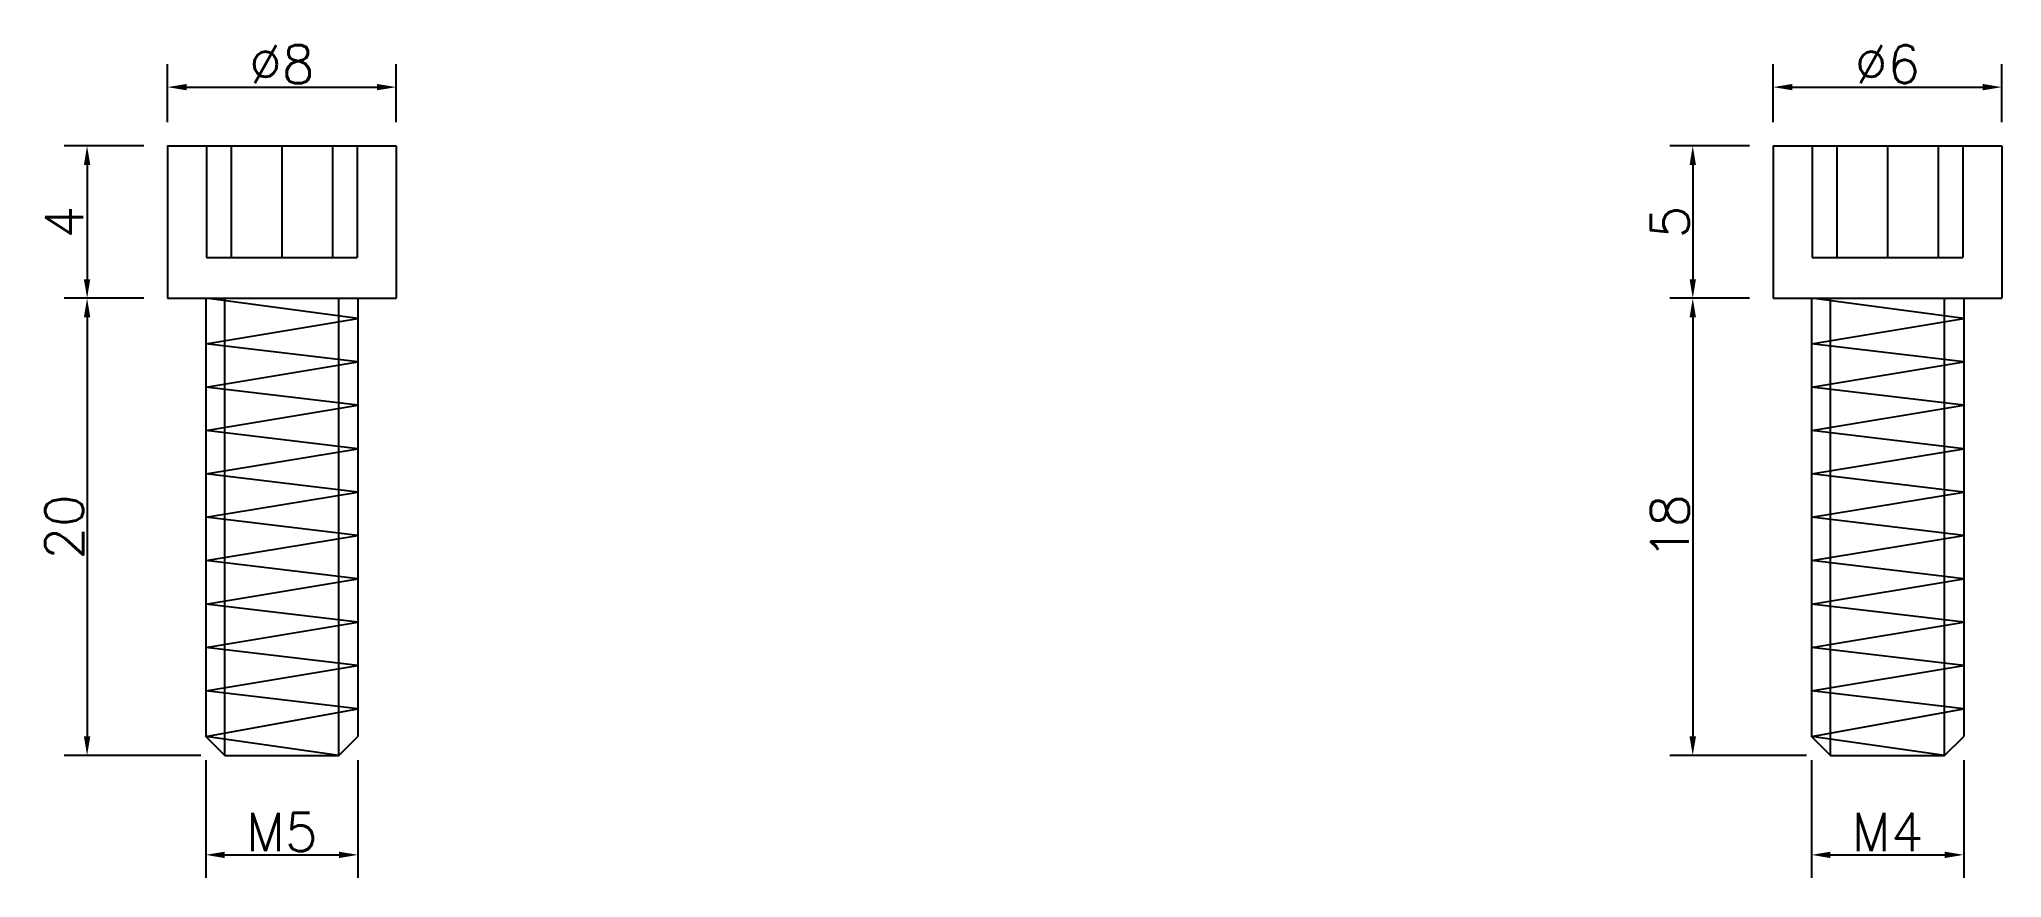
# Model space of a CAD drawing. Header units: millimetres. Extents: x 6817 to 15937, y -5221 to -164.
# Drawn here: x 9168.6 to 9220.2, y -999.7 to -977.7 of the extents above; entities that cross this region are included whole.
import ezdxf

# ---------------------------------------------------------------- set-up
doc = ezdxf.new("R2010")
doc.units = ezdxf.units.MM
doc.layers.add('图层2', color=108, linetype='Continuous')
doc.styles.get("Standard").update_dxf_attribs({"font": 'txt', "bigfont": 'gbcbig.shx'})
doc.dimstyles.new('ISO-25', dxfattribs={"dimtxt": 1, "dimasz": 0.5, "dimexe": 0.6, "dimexo": 0.625, "dimgap": 0.1, "dimtad": 1, "dimtxsty": 'Standard', "dimcen": 2.5, "dimadec": 0, "dimazin": 0, "dimtfac": 1, "dimtmove": 0, "dimatfit": 3, "dimfxl": 0, "dimarcsym": 0})

msp = doc.modelspace()

# ---------------------------------------------------------------- blocks, each defined once
blk = doc.blocks.new('*D1650')
at = {"layer": 'Defpoints', "color": 0, "linetype": 'ByBlock', "transparency": 16777216}
for p in [(9172.002, -980.478), (9169.888, -984.478), (9172.002, -984.478)]:
    blk.add_point(p, dxfattribs=at)
at = {"layer": '图层2', "color": 0, "linetype": 'ByBlock', "lineweight": -2, "transparency": 16777216}
for p, q in [((9171.377, -980.478), (9169.288, -980.478)), ((9169.888, -980.978), (9169.888, -983.978)), ((9171.377, -984.478), (9169.288, -984.478))]:
    blk.add_line(p, q, dxfattribs=at)
at = {"layer": '图层2', "color": 0, "linetype": 'ByBlock', "transparency": 16777216}
for points in [[(9169.804, -980.978), (9169.971, -980.978), (9169.888, -980.478)], [(9169.804, -983.978), (9169.971, -983.978), (9169.888, -984.478)]]:
    blk.add_solid(points, dxfattribs=at)
at = {"layer": '图层2', "color": 0, "linetype": 'ByBlock', "transparency": 16777216, "insert": (9169.288, -982.478), "char_height": 1, "attachment_point": 5, "rotation": 90}
blk.add_mtext('4', dxfattribs=at)
blk = doc.blocks.new('*D1651')
at = {"layer": 'Defpoints', "color": 0, "linetype": 'ByBlock', "transparency": 16777216}
for p in [(9172.002, -984.478), (9169.888, -996.478), (9173.502, -996.478)]:
    blk.add_point(p, dxfattribs=at)
at = {"layer": '图层2', "color": 0, "linetype": 'ByBlock', "lineweight": -2, "transparency": 16777216}
for p, q in [((9171.377, -984.478), (9169.288, -984.478)), ((9169.888, -984.978), (9169.888, -995.978)), ((9172.877, -996.478), (9169.288, -996.478))]:
    blk.add_line(p, q, dxfattribs=at)
at = {"layer": '图层2', "color": 0, "linetype": 'ByBlock', "transparency": 16777216}
for points in [[(9169.804, -984.978), (9169.971, -984.978), (9169.888, -984.478)], [(9169.804, -995.978), (9169.971, -995.978), (9169.888, -996.478)]]:
    blk.add_solid(points, dxfattribs=at)
at = {"layer": '图层2', "color": 0, "linetype": 'ByBlock', "transparency": 16777216, "insert": (9169.288, -990.478), "char_height": 1, "attachment_point": 5, "rotation": 90}
blk.add_mtext('20', dxfattribs=at)
blk = doc.blocks.new('*D1652')
at = {"layer": 'Defpoints', "color": 0, "linetype": 'ByBlock', "transparency": 16777216}
for p in [(9173.002, -995.978), (9177.002, -995.978), (9177.002, -999.085)]:
    blk.add_point(p, dxfattribs=at)
at = {"layer": '图层2', "color": 0, "linetype": 'ByBlock', "lineweight": -2, "transparency": 16777216}
for p, q in [((9173.002, -996.603), (9173.002, -999.685)), ((9177.002, -996.603), (9177.002, -999.685)), ((9173.502, -999.085), (9176.502, -999.085))]:
    blk.add_line(p, q, dxfattribs=at)
at = {"layer": '图层2', "color": 0, "linetype": 'ByBlock', "transparency": 16777216}
for points in [[(9173.502, -999.002), (9173.502, -999.169), (9173.002, -999.085)], [(9176.502, -999.002), (9176.502, -999.169), (9177.002, -999.085)]]:
    blk.add_solid(points, dxfattribs=at)
at = {"layer": '图层2', "color": 0, "linetype": 'ByBlock', "transparency": 16777216, "insert": (9175.002, -998.485), "char_height": 1, "attachment_point": 5}
blk.add_mtext('M5', dxfattribs=at)
blk = doc.blocks.new('*D1653')
at = {"layer": 'Defpoints', "color": 0, "linetype": 'ByBlock', "transparency": 16777216}
for p in [(9178.002, -978.936), (9172.002, -980.478), (9178.002, -980.478)]:
    blk.add_point(p, dxfattribs=at)
at = {"layer": '图层2', "color": 0, "linetype": 'ByBlock', "lineweight": -2, "transparency": 16777216}
for p, q in [((9172.002, -979.853), (9172.002, -978.336)), ((9178.002, -979.853), (9178.002, -978.336)), ((9172.502, -978.936), (9177.502, -978.936))]:
    blk.add_line(p, q, dxfattribs=at)
at = {"layer": '图层2', "color": 0, "linetype": 'ByBlock', "transparency": 16777216}
for points in [[(9172.502, -978.853), (9172.502, -979.019), (9172.002, -978.936)], [(9177.502, -978.853), (9177.502, -979.019), (9178.002, -978.936)]]:
    blk.add_solid(points, dxfattribs=at)
at = {"layer": '图层2', "color": 0, "linetype": 'ByBlock', "transparency": 16777216, "insert": (9175.002, -978.336), "char_height": 1, "attachment_point": 5}
blk.add_mtext('%%C8', dxfattribs=at)
blk = doc.blocks.new('*D1655')
at = {"layer": 'Defpoints', "color": 0, "linetype": 'ByBlock', "transparency": 16777216}
for p in [(9214.17, -980.478), (9212.055, -984.478), (9214.17, -984.478)]:
    blk.add_point(p, dxfattribs=at)
at = {"layer": '图层2', "color": 0, "linetype": 'ByBlock', "lineweight": -2, "transparency": 16777216}
for p, q in [((9213.545, -980.478), (9211.455, -980.478)), ((9212.055, -980.978), (9212.055, -983.978)), ((9213.545, -984.478), (9211.455, -984.478))]:
    blk.add_line(p, q, dxfattribs=at)
at = {"layer": '图层2', "color": 0, "linetype": 'ByBlock', "transparency": 16777216}
for points in [[(9211.972, -980.978), (9212.139, -980.978), (9212.055, -980.478)], [(9211.972, -983.978), (9212.139, -983.978), (9212.055, -984.478)]]:
    blk.add_solid(points, dxfattribs=at)
at = {"layer": '图层2', "color": 0, "linetype": 'ByBlock', "transparency": 16777216, "insert": (9211.455, -982.478), "char_height": 1, "attachment_point": 5, "rotation": 90}
blk.add_mtext('5', dxfattribs=at)
blk = doc.blocks.new('*D1656')
at = {"layer": 'Defpoints', "color": 0, "linetype": 'ByBlock', "transparency": 16777216}
for p in [(9214.17, -984.478), (9212.055, -996.478), (9215.67, -996.478)]:
    blk.add_point(p, dxfattribs=at)
at = {"layer": '图层2', "color": 0, "linetype": 'ByBlock', "lineweight": -2, "transparency": 16777216}
for p, q in [((9213.545, -984.478), (9211.455, -984.478)), ((9212.055, -984.978), (9212.055, -995.978)), ((9215.045, -996.478), (9211.455, -996.478))]:
    blk.add_line(p, q, dxfattribs=at)
at = {"layer": '图层2', "color": 0, "linetype": 'ByBlock', "transparency": 16777216}
for points in [[(9211.972, -984.978), (9212.139, -984.978), (9212.055, -984.478)], [(9211.972, -995.978), (9212.139, -995.978), (9212.055, -996.478)]]:
    blk.add_solid(points, dxfattribs=at)
at = {"layer": '图层2', "color": 0, "linetype": 'ByBlock', "transparency": 16777216, "insert": (9211.455, -990.478), "char_height": 1, "attachment_point": 5, "rotation": 90}
blk.add_mtext('18', dxfattribs=at)
blk = doc.blocks.new('*D1657')
at = {"layer": 'Defpoints', "color": 0, "linetype": 'ByBlock', "transparency": 16777216}
for p in [(9215.17, -995.978), (9219.17, -995.978), (9219.17, -999.085)]:
    blk.add_point(p, dxfattribs=at)
at = {"layer": '图层2', "color": 0, "linetype": 'ByBlock', "lineweight": -2, "transparency": 16777216}
for p, q in [((9215.17, -996.603), (9215.17, -999.685)), ((9219.17, -996.603), (9219.17, -999.685)), ((9215.67, -999.085), (9218.67, -999.085))]:
    blk.add_line(p, q, dxfattribs=at)
at = {"layer": '图层2', "color": 0, "linetype": 'ByBlock', "transparency": 16777216}
for points in [[(9215.67, -999.002), (9215.67, -999.169), (9215.17, -999.085)], [(9218.67, -999.002), (9218.67, -999.169), (9219.17, -999.085)]]:
    blk.add_solid(points, dxfattribs=at)
at = {"layer": '图层2', "color": 0, "linetype": 'ByBlock', "transparency": 16777216, "insert": (9217.17, -998.485), "char_height": 1, "attachment_point": 5}
blk.add_mtext('M4', dxfattribs=at)
blk = doc.blocks.new('*D1658')
at = {"layer": 'Defpoints', "color": 0, "linetype": 'ByBlock', "transparency": 16777216}
for p in [(9220.17, -978.936), (9214.17, -980.478), (9220.17, -980.478)]:
    blk.add_point(p, dxfattribs=at)
at = {"layer": '图层2', "color": 0, "linetype": 'ByBlock', "lineweight": -2, "transparency": 16777216}
for p, q in [((9214.17, -979.853), (9214.17, -978.336)), ((9220.17, -979.853), (9220.17, -978.336)), ((9214.67, -978.936), (9219.67, -978.936))]:
    blk.add_line(p, q, dxfattribs=at)
at = {"layer": '图层2', "color": 0, "linetype": 'ByBlock', "transparency": 16777216}
for points in [[(9214.67, -978.853), (9214.67, -979.019), (9214.17, -978.936)], [(9219.67, -978.853), (9219.67, -979.019), (9220.17, -978.936)]]:
    blk.add_solid(points, dxfattribs=at)
at = {"layer": '图层2', "color": 0, "linetype": 'ByBlock', "transparency": 16777216, "insert": (9217.17, -978.336), "char_height": 1, "attachment_point": 5}
blk.add_mtext('%%C6', dxfattribs=at)

# ---------------------------------------------------------------- dimensions: what is measured, and where the dimension line sits
at = {"layer": '图层2', "color": 3, "linetype": 'ByBlock'}
for base, p1, p2, text, picture, middle in [((9178.002, -978.936), (9172.002, -980.478), (9178.002, -980.478), '%%C8', '*D1653', (9175.002, -978.336)), ((9220.17, -978.936), (9214.17, -980.478), (9220.17, -980.478), '%%C<>', '*D1658', (9217.17, -978.336)), ((9177.002, -999.085), (9173.002, -995.978), (9177.002, -995.978), 'M5', '*D1652', (9175.002, -998.485)), ((9219.17, -999.085), (9215.17, -995.978), (9219.17, -995.978), 'M4', '*D1657', (9217.17, -998.485))]:
    dim = msp.add_linear_dim(base=base, p1=p1, p2=p2, text=text, dimstyle='ISO-25', dxfattribs=at)
    dim.commit()
    dim.dimension.update_dxf_attribs({"geometry": picture, "text_midpoint": middle})
dim = msp.add_linear_dim(base=(9169.888, -984.478), p1=(9172.002, -980.478), p2=(9172.002, -984.478), angle=90, dimstyle='ISO-25', dxfattribs=at)
dim.commit()
dim.dimension.update_dxf_attribs({"geometry": '*D1650', "text_midpoint": (9169.288, -982.478)})
for base, p1, p2, text, picture, middle in [((9212.055, -984.478), (9214.17, -980.478), (9214.17, -984.478), '5', '*D1655', (9211.455, -982.478)), ((9169.888, -996.478), (9172.002, -984.478), (9173.502, -996.478), '20', '*D1651', (9169.288, -990.478)), ((9212.055, -996.478), (9214.17, -984.478), (9215.67, -996.478), '18', '*D1656', (9211.455, -990.478))]:
    dim = msp.add_linear_dim(base=base, p1=p1, p2=p2, angle=90, text=text, dimstyle='ISO-25', dxfattribs=at)
    dim.commit()
    dim.dimension.update_dxf_attribs({"geometry": picture, "text_midpoint": middle})

# ---------------------------------------------------------------- linework, layer by layer
at = {"layer": '图层2', "color": 1, "linetype": 'ByBlock'}
for p, q in [((9172.002, -980.478), (9172.002, -984.478)), ((9172.002, -980.478), (9178.002, -980.478)), ((9173.023, -980.478), (9173.023, -983.408)), ((9173.675, -980.478), (9173.675, -983.408)), ((9175.002, -980.478), (9175.002, -983.408)), ((9176.329, -980.478), (9176.329, -983.408)), ((9176.981, -980.478), (9176.981, -983.408)), ((9178.002, -980.478), (9178.002, -984.478)), ((9214.17, -980.478), (9214.17, -984.478)), ((9214.17, -980.478), (9220.17, -980.478)), ((9215.19, -980.478), (9215.19, -983.408)), ((9215.842, -980.478), (9215.842, -983.408)), ((9217.17, -980.478), (9217.17, -983.408)), ((9218.497, -980.478), (9218.497, -983.408)), ((9219.149, -980.478), (9219.149, -983.408)), ((9220.17, -980.478), (9220.17, -984.478)), ((9173.023, -983.408), (9176.981, -983.408)), ((9215.19, -983.408), (9219.149, -983.408)), ((9172.002, -984.478), (9178.002, -984.478)), ((9173.002, -984.478), (9173.002, -995.978)), ((9173.502, -996.478), (9173.502, -984.478)), ((9176.502, -996.478), (9176.502, -984.478)), ((9177.002, -984.478), (9177.002, -995.978)), ((9214.17, -984.478), (9220.17, -984.478)), ((9215.17, -984.478), (9215.17, -995.978)), ((9215.67, -996.478), (9215.67, -984.478)), ((9218.67, -996.478), (9218.67, -984.478)), ((9219.17, -984.478), (9219.17, -995.978)), ((9173.002, -995.978), (9173.502, -996.478)), ((9176.502, -996.478), (9177.002, -995.978)), ((9215.17, -995.978), (9215.67, -996.478)), ((9218.67, -996.478), (9219.17, -995.978)), ((9173.502, -996.478), (9176.502, -996.478)), ((9215.67, -996.478), (9218.67, -996.478))]:
    msp.add_line(p, q, dxfattribs=at)
at = {"layer": '图层2', "color": 4, "linetype": 'ByBlock'}
for points in [[(9177.002, -985.01), (9173.002, -984.478)], [(9219.17, -985.01), (9215.17, -984.478)], [(9177.002, -986.148), (9173.002, -985.67), (9177.002, -985.01)], [(9219.17, -986.148), (9215.17, -985.67), (9219.17, -985.01)], [(9177.002, -987.287), (9173.002, -986.809), (9177.002, -986.148)], [(9219.17, -987.287), (9215.17, -986.809), (9219.17, -986.148)], [(9177.002, -988.426), (9173.002, -987.948), (9177.002, -987.287)], [(9219.17, -988.426), (9215.17, -987.948), (9219.17, -987.287)], [(9177.002, -989.564), (9173.002, -989.086), (9177.002, -988.426)], [(9219.17, -989.564), (9215.17, -989.086), (9219.17, -988.426)], [(9177.002, -990.703), (9173.002, -990.225), (9177.002, -989.564)], [(9219.17, -990.703), (9215.17, -990.225), (9219.17, -989.564)], [(9177.002, -991.842), (9173.002, -991.363), (9177.002, -990.703)], [(9219.17, -991.842), (9215.17, -991.363), (9219.17, -990.703)], [(9177.002, -992.98), (9173.002, -992.502), (9177.002, -991.842)], [(9219.17, -992.98), (9215.17, -992.502), (9219.17, -991.842)], [(9177.002, -994.119), (9173.002, -993.641), (9177.002, -992.98)], [(9219.17, -994.119), (9215.17, -993.641), (9219.17, -992.98)], [(9177.002, -995.257), (9173.002, -994.779), (9177.002, -994.119)], [(9219.17, -995.257), (9215.17, -994.779), (9219.17, -994.119)], [(9176.502, -996.478), (9173.002, -995.978), (9177.002, -995.257)], [(9218.67, -996.478), (9215.17, -995.978), (9219.17, -995.257)]]:
    msp.add_lwpolyline(points, dxfattribs=at)

msp.set_redraw_order([(e.dxf.handle, doc.entitydb.next_handle()) for e in msp.query("TEXT MTEXT ATTDEF DIMENSION ARC_DIMENSION")])  # texts and dimensions are drawn at this point

doc.saveas('drawing.dxf')
